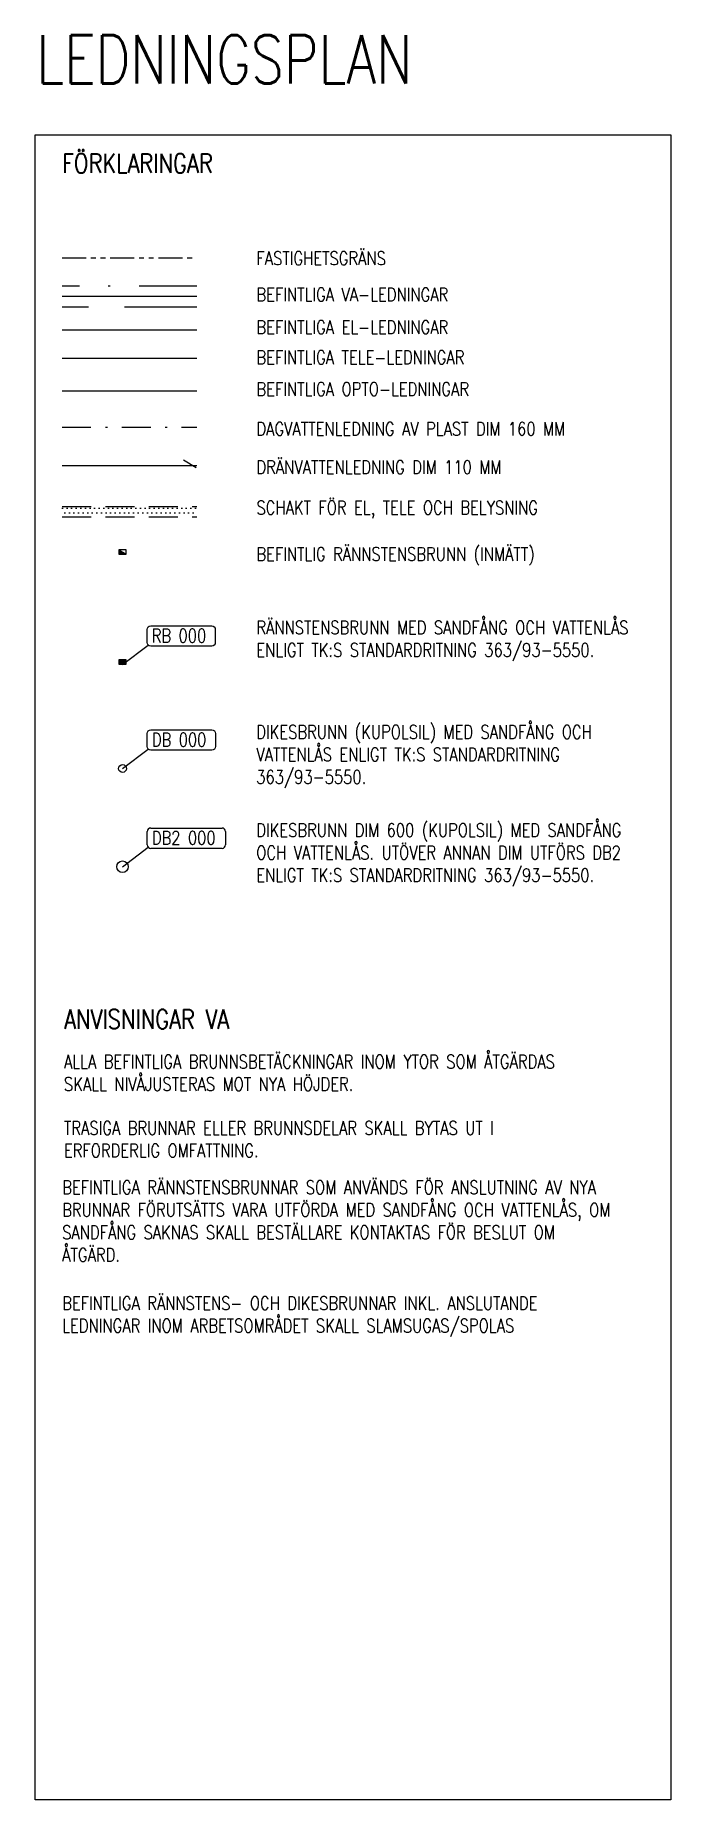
# Model space of a CAD drawing. Header units: metres. Extents: x 148031 to 148802, y 6395342 to 6395682.
# Drawn here: x 148768.6 to 148801.6, y 6395559.6 to 6395651.2 of the extents above; entities that cross this region are included whole.
import ezdxf

# ---------------------------------------------------------------- set-up
doc = ezdxf.new("R2010")
doc.units = ezdxf.units.M
for name, pattern in [('DASHDOT', [1, 0.5, -0.25, 0, -0.25]), ('HIDDEN', [0.375, 0.25, -0.125]), ('HIDDEN2', [0.1875, 0.125, -0.0625]), ('PHANTOM', [2.5, 1.25, -0.25, 0.25, -0.25, 0.25, -0.25])]:
    doc.linetypes.add(name, pattern=pattern)
for name, color, linetype in [('M-BEF-BRUNNAR-INMÄTT', 4, 'Continuous'), ('M-BEF-EL', 4, 'ELLEDNING'), ('M-BEF-OPTO', 4, 'OPTOKABEL'), ('M-BEF-TELE', 4, 'TELELEDNING'), ('M-BEF-VA-D', 4, 'DASHDOT'), ('M-BEF-VA-S', 4, 'Continuous'), ('M-BEF-VA-V', 4, 'HIDDEN2'), ('M-BRUNNAR', 3, 'Continuous'), ('M-BRUNNSLOCK', 1, 'Continuous'), ('M-ET-RASTER', 7, 'Continuous'), ('M-ET-SCHAKT', 1, 'HIDDEN'), ('M-FÖRKLARINGAR', 3, 'Continuous'), ('M-GR-FASTIGHETSGRÄNS', 3, 'PHANTOM'), ('M-VA-D', 3, 'DASHDOT'), ('M-VA-DRÄN', 3, 'DRAN11'), ('M-VA-TEXT', 1, 'Continuous')]:
    doc.layers.add(name, color=color, linetype=linetype)
doc.layers.add('M-RUTA-200', color=7, linetype='Continuous', plot=False)
doc.styles.add('SIMPLEX8', font='simplex.shx', dxfattribs={"width": 0.8})
doc.linetypes.add('DRAN11', pattern='A,1,["|",Standard,S=0.5,R=60,X=0,Y=0],-0.4,1', length=2.4)
doc.linetypes.add('ELLEDNING', pattern='A,3,-0.5,["E",Standard,S=0.5,R=0,X=0,Y=-0.25],-0.5', length=4)
doc.linetypes.add('OPTOKABEL', pattern='A,0.5,-0.2,["OP",Standard,S=0.1,R=0,X=-0.1,Y=-0.05],-0.2', length=0.9)
doc.linetypes.add('TELELEDNING', pattern='A,3,-0.5,["T",Standard,S=0.5,R=0,X=0,Y=-0.25],-0.5', length=4)

msp = doc.modelspace()

# ---------------------------------------------------------------- texts
at = {"layer": 'M-FÖRKLARINGAR', "color": 7, "style": 'SIMPLEX8', "width": 0.8}
for s, p in [('FÖRKLARINGAR', (148770.002, 6395644.057)), ('ANVISNINGAR VA', (148770.106, 6395599.635))]:
    msp.add_text(s, height=1, dxfattribs=at).set_placement(p)
at = {"layer": 'M-FÖRKLARINGAR', "style": 'SIMPLEX8', "width": 0.8}
for s, p in [('FASTIGHETSGRÄNS', (148780.093, 6395639.282)), ('BEFINTLIGA VA-LEDNINGAR', (148780.093, 6395637.398)), ('BEFINTLIGA EL-LEDNINGAR', (148780.093, 6395635.705)), ('BEFINTLIGA TELE-LEDNINGAR', (148780.093, 6395634.137)), ('BEFINTLIGA OPTO-LEDNINGAR', (148780.093, 6395632.491)), ('DAGVATTENLEDNING AV PLAST DIM 160 MM', (148780.091, 6395630.428)), ('DRÄNVATTENLEDNING DIM 110 MM', (148780.091, 6395628.44)), ('SCHAKT FÖR EL, TELE OCH BELYSNING', (148780.095, 6395626.341)), ('BEFINTLIG RÄNNSTENSBRUNN (INMÄTT)', (148780.089, 6395623.928))]:
    msp.add_text(s, height=0.7, dxfattribs=at).set_placement(p)
at = {"layer": 'M-FÖRKLARINGAR', "char_height": 0.7, "attachment_point": 1, "style": 'SIMPLEX8'}
for s, insert, width in [('RÄNNSTENSBRUNN MED SANDFÅNG OCH VATTENLÅS ENLIGT TK:S STANDARDRITNING 363/93-5550.', (148780.089, 6395620.817), 21.1771), ('DIKESBRUNN (KUPOLSIL) MED SANDFÅNG OCH VATTENLÅS ENLIGT TK:S STANDARDRITNING 363/93-5550.', (148780.082, 6395615.395), 20.97451), ('DIKESBRUNN DIM 600 (KUPOLSIL) MED SANDFÅNG OCH VATTENLÅS. UTÖVER ANNAN DIM UTFÖRS DB2 ENLIGT TK:S STANDARDRITNING 363/93-5550.', (148780.082, 6395610.3), 20.97451), ('ALLA BEFINTLIGA BRUNNSBETÄCKNINGAR INOM YTOR SOM ÅTGÄRDAS  SKALL NIVÅJUSTERAS MOT NYA HÖJDER.', (148770.098, 6395598.287), 29.76), ('TRASIGA BRUNNAR ELLER BRUNNSDELAR SKALL BYTAS UT I ERFORDERLIG OMFATTNING.', (148770.098, 6395594.839), 26), ('BEFINTLIGA RÄNNSTENSBRUNNAR SOM ANVÄNDS FÖR ANSLUTNING AV NYA BRUNNAR FÖRUTSÄTTS VARA UTFÖRDA MED SANDFÅNG OCH VATTENLÅS, OM SANDFÅNG SAKNAS SKALL BESTÄLLARE KONTAKTAS FÖR BESLUT OM ÅTGÄRD.', (148770.006, 6395591.758), 30.99054), ('BEFINTLIGA RÄNNSTENS- OCH DIKESBRUNNAR INKL. ANSLUTANDE LEDNINGAR INOM ARBETSOMRÅDET SKALL SLAMSUGAS/SPOLAS', (148770.006, 6395585.75), 31.2193)]:
    msp.add_mtext(s, dxfattribs=dict(at, insert=insert, width=width))
at = {"layer": 'M-RUTA-200', "color": 3, "lineweight": -3, "ltscale": 0.8, "style": 'SIMPLEX8', "width": 0.8}
msp.add_text('LEDNINGSPLAN', height=2.5, dxfattribs=at).set_placement((148768.658, 6395648.704))
at = {"layer": 'M-VA-TEXT', "color": 3, "insert": (148774.654, 6395620.392), "char_height": 0.7, "width": 4.02361, "attachment_point": 1, "style": 'SIMPLEX8'}
msp.add_mtext('RB 000', dxfattribs=at)
at = {"layer": 'M-VA-TEXT', "color": 3, "char_height": 0.7, "width": 4.02361, "attachment_point": 1, "rotation": 360, "style": 'SIMPLEX8'}
for s, insert in [('DB 000', (148774.662, 6395614.993)), ('DB2 000', (148774.662, 6395609.898))]:
    msp.add_mtext(s, dxfattribs=dict(at, insert=insert))

# ---------------------------------------------------------------- blocks, each defined once
blk = doc.blocks.new('TK-RB-SPYGATT')
blk.add_hatch(color=1).paths.add_polyline_path([(0.25, 0.3), (-0.25, 0.3), (-0.25, 0), (0.25, 0)])
at = {"color": 1}
for p, q in [((0.25, 0.3), (-0.25, 0.3)), ((-0.25, 0.3), (-0.25, 0)), ((-0.25, 0.3), (0.25, 0)), ((-0.25, 0), (0.25, 0)), ((0.25, 0), (0.25, 0.3))]:
    blk.add_line(p, q, dxfattribs=at)
blk = doc.blocks.new('Brunn-400')
at = {"layer": 'M-BRUNNAR', "ltscale": 0.1}
blk.add_circle((0, 0), 0.2, dxfattribs=at)
at = {"layer": 'M-BRUNNSLOCK', "ltscale": 0.1}
blk.add_circle((0, 0), 0.2, dxfattribs=at)
blk = doc.blocks.new('*U17')
blk.add_hatch(color=256).paths.add_polyline_path([(-0.25, 0.3), (0.25, 0), (0.25, 0.3)])
blk.add_line((0.25, 0), (-0.25, 0.3))
at = {"flags": 128}
blk.add_lwpolyline([(-0.25, 0.3), (-0.25, 0), (0.25, 0), (0.25, 0.3)], close=True, dxfattribs=at)

# ---------------------------------------------------------------- hatches: boundary and pattern name
at = {"layer": 'M-ET-RASTER'}
h = msp.add_hatch(dxfattribs=at)
h.set_pattern_fill('DOTS', color=1, scale=0.15)
h.set_pattern_definition([(0, (0, -0.312), (0.1190625, 0.238125), [0, -0.238125])])
h.paths.add_polyline_path([(148776.999, 6395626.742), (148770.004, 6395626.742), (148770.004, 6395626.214), (148776.999, 6395626.214)])

# ---------------------------------------------------------------- linework, layer by layer
at = {"layer": 'M-BEF-EL'}
msp.add_line((148770.002, 6395635.913), (148776.998, 6395635.913), dxfattribs=at)
at = {"layer": 'M-BEF-OPTO', "ltscale": 6}
msp.add_line((148770.002, 6395632.743), (148776.998, 6395632.743), dxfattribs=at)
at = {"layer": 'M-BEF-TELE', "lineweight": -3, "flags": 128}
msp.add_lwpolyline([(148770.002, 6395634.445), (148776.998, 6395634.445)], dxfattribs=at)
at = {"layer": 'M-BEF-VA-D', "ltscale": 6}
msp.add_line((148776.998, 6395638.18), (148770.002, 6395638.18), dxfattribs=at)
at = {"layer": 'M-BEF-VA-S'}
msp.add_line((148776.998, 6395637.647), (148770.002, 6395637.647), dxfattribs=at)
at = {"layer": 'M-BEF-VA-V', "ltscale": 30}
msp.add_line((148776.998, 6395637.09), (148770.002, 6395637.09), dxfattribs=at)
at = {"layer": 'M-BRUNNAR', "ltscale": 0.1}
msp.add_circle((148773.139, 6395608.054), 0.3, dxfattribs=at)
at = {"layer": 'M-BRUNNSLOCK', "ltscale": 0.1}
msp.add_circle((148773.139, 6395608.054), 0.3, dxfattribs=at)
at = {"layer": 'M-ET-SCHAKT', "ltscale": 6}
for p, q in [((148770.004, 6395626.742), (148776.999, 6395626.742)), ((148770.004, 6395626.214), (148776.999, 6395626.214))]:
    msp.add_line(p, q, dxfattribs=at)
at = {"layer": 'M-GR-FASTIGHETSGRÄNS', "lineweight": -3}
msp.add_line((148770.001, 6395639.658), (148776.996, 6395639.658), dxfattribs=at)
at = {"layer": 'M-RUTA-200'}
msp.add_lwpolyline([(148768.609, 6395646.034), (148801.603, 6395646.034), (148801.603, 6395559.628), (148768.609, 6395559.628)], close=True, dxfattribs=at)
at = {"layer": 'M-VA-D', "ltscale": 3}
msp.add_line((148770.002, 6395630.86), (148776.998, 6395630.86), dxfattribs=at)
at = {"layer": 'M-VA-DRÄN'}
for p, q in [((148776.305, 6395629.166), (148776.961, 6395628.78)), ((148770.002, 6395628.872), (148776.998, 6395628.872))]:
    msp.add_line(p, q, dxfattribs=at)
at = {"layer": 'M-VA-TEXT', "color": 1}
for p, q in [((148773.131, 6395618.547), (148774.471, 6395619.554)), ((148773.139, 6395613.149), (148774.479, 6395614.155)), ((148773.139, 6395608.054), (148774.479, 6395609.06))]:
    msp.add_line(p, q, dxfattribs=at)
at = {"layer": 'M-VA-TEXT', "color": 7}
for p, q in [((148774.425, 6395609.19), (148774.425, 6395609.876)), ((148774.609, 6395610.06), (148778.305, 6395610.06)), ((148778.488, 6395609.876), (148778.488, 6395609.19)), ((148778.305, 6395609.006), (148774.609, 6395609.006))]:
    msp.add_line(p, q, dxfattribs=at)
for points in [[(148777.957, 6395620.37), (148777.957, 6395619.684, -0.414214), (148777.773, 6395619.5), (148774.601, 6395619.5, -0.414214), (148774.417, 6395619.684), (148774.417, 6395620.37, -0.414214), (148774.601, 6395620.553), (148777.773, 6395620.553, -0.414214)], [(148777.965, 6395614.971), (148777.965, 6395614.285, -0.414214), (148777.781, 6395614.102), (148774.609, 6395614.102, -0.414214), (148774.425, 6395614.285), (148774.425, 6395614.971, -0.414214), (148774.609, 6395615.155), (148777.781, 6395615.155, -0.414214)]]:
    msp.add_lwpolyline(points, format="xyb", close=True, dxfattribs=at)
for centre, start, end in [((148774.609, 6395609.876), 90, 180), ((148778.305, 6395609.876), 0, 90), ((148774.609, 6395609.19), 180, 270), ((148778.305, 6395609.19), 270, 0)]:
    msp.add_arc(centre, 0.184, start, end, dxfattribs=at)

# ---------------------------------------------------------------- block references
at = {"layer": 'M-BEF-BRUNNAR-INMÄTT', "xscale": 0.75, "yscale": 0.75, "zscale": 0.75, "rotation": 180}
msp.add_blockref('*U17', (148773.141, 6395624.494), dxfattribs=at)
at = {"layer": 'M-BRUNNAR', "color": 1, "xscale": 0.75, "yscale": 0.75, "zscale": 0.75}
msp.add_blockref('TK-RB-SPYGATT', (148773.141, 6395618.569), dxfattribs=at)
at = {"layer": 'M-BRUNNSLOCK'}
msp.add_blockref('Brunn-400', (148773.139, 6395613.149), dxfattribs=at)

msp.set_redraw_order([(e.dxf.handle, doc.entitydb.next_handle()) for e in msp.query("TEXT MTEXT ATTDEF DIMENSION ARC_DIMENSION")])  # texts and dimensions are drawn at this point

doc.saveas('drawing.dxf')
